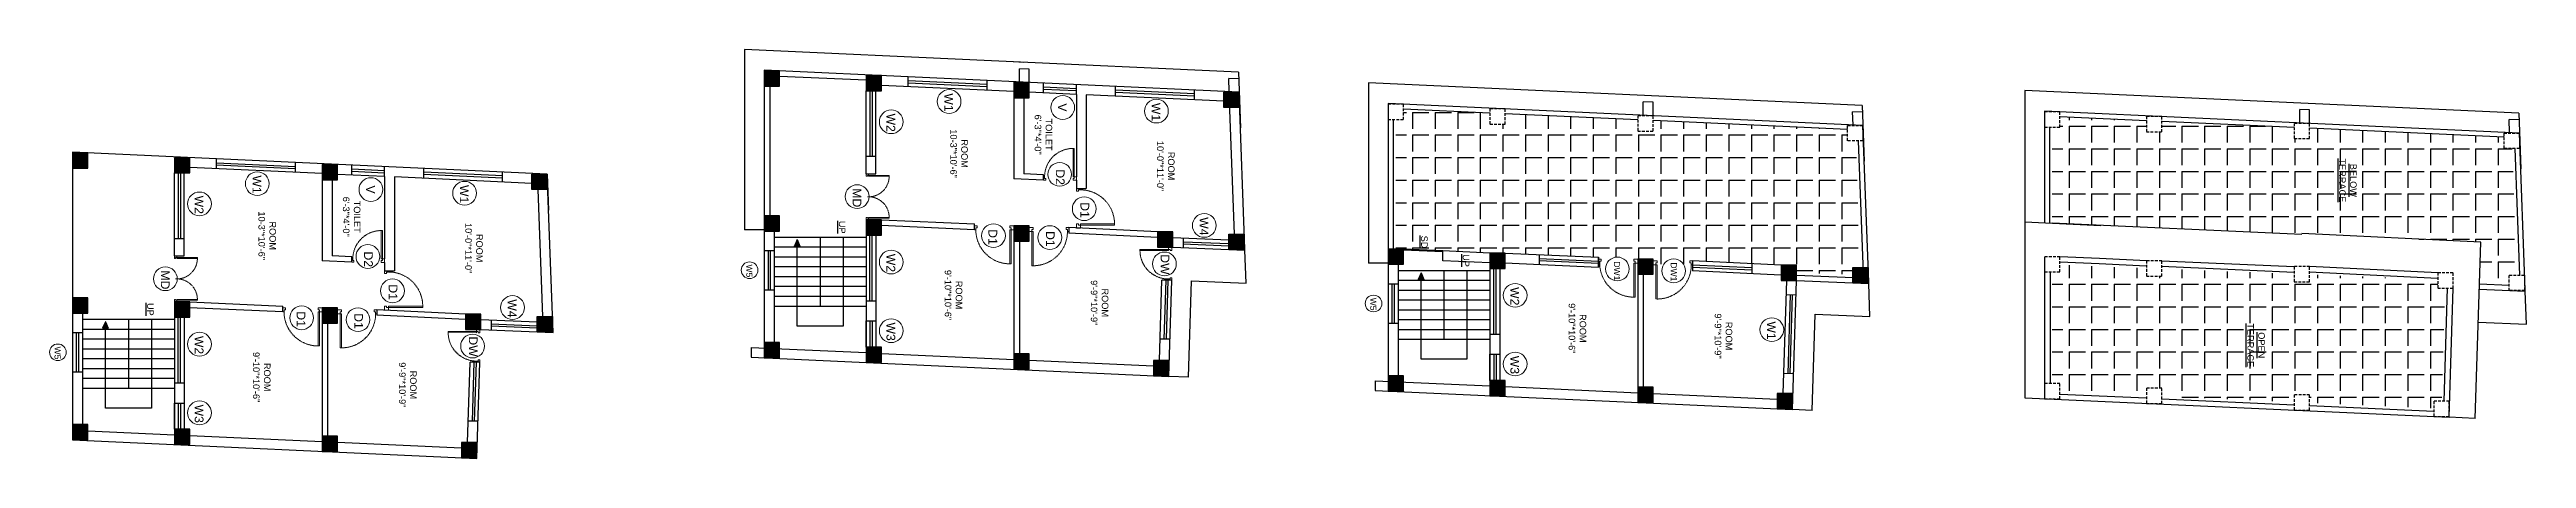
# Model space of a CAD drawing. Header units: inches. Extents: x -10117506 to -5032697, y -6529230 to -3253155.
# Drawn here: x -5055418 to -5053156, y -3264165 to -3263791 of the extents above; entities that cross this region are included whole.
import ezdxf

# ---------------------------------------------------------------- set-up
doc = ezdxf.new("R2010")
doc.units = ezdxf.units.IN
doc.header["$LTSCALE"] = 2
doc.header["$MEASUREMENT"] = 0
doc.linetypes.add('DASHED2', pattern=[0.375, 0.25, -0.125])
doc.linetypes.add('HIDDEN', pattern=[0.375, 0.25, -0.125])
doc.layers.get('0').update_dxf_attribs({"linetype": 'CONTINUOUS'})
doc.layers.add('A-Hatch', color=7, linetype='CONTINUOUS')
for name, color, linetype, lineweight in [('Annotate-Lite.w', 177, 'CONTINUOUS', 9), ('Door-Window.w', 4, 'CONTINUOUS', 15), ('TEXT', 181, 'CONTINUOUS', 25)]:
    doc.layers.add(name, color=color, linetype=linetype, lineweight=lineweight)
doc.styles.add('arial.', font='arial.ttf')
doc.styles.add('gaurav', font='arial.ttf')

msp = doc.modelspace()

# ---------------------------------------------------------------- texts
at = {"layer": 'Annotate-Lite.w', "ltscale": 0.005, "style": 'gaurav'}
for s, insert, char_height, attachment_point, rotation in [('W2', (-5054646.021201724, -3263849.952436767), 8, 1, 269.9999999999992), ('W1', (-5054593.206745123, -3263831.468334268), 8, 1, 269.9999999999992), ('V', (-5054489.470870867, -3263840.655720477), 8, 1, 269.9999999999992), ('W1', (-5054403.911738129, -3263840.217212318), 8, 1, 269.9999999999992), ('W1', (-5055224.923145236, -3263906.489722928), 8, 1, 269.9999999999992), ('V', (-5055121.187270979, -3263915.677109137), 8, 1, 269.9999999999992), ('W1', (-5055035.628138241, -3263915.238600978), 8, 1, 269.9999999999992), ('MD', (-5054676.925633261, -3263918.277181451), 8, 1, 269.9999999999992), ('D2', (-5054491.377276067, -3263900.967756801), 8, 1, 269.9999999999992), ('W2', (-5055277.737601835, -3263924.973825427), 8, 1, 269.9999999999992), ('D1', (-5054468.875964176, -3263931.012227227), 8, 1, 269.9999999999992), ('D1', (-5054560.904876566, -3263955.642966526), 8, 7, 270.00000000000074), ('D1', (-5054500.34763491, -3263957.368752095), 8, 1, 269.9999999999992), ('W4', (-5054360.171488747, -3263944.659442711), 8, 1, 269.9999999999992), ('D2', (-5055123.093676179, -3263975.989145461), 8, 1, 269.9999999999992), ('W2', (-5054646.021201724, -3263978.105701396), 8, 1, 269.9999999999992), ('DW', (-5054395.687435846, -3263978.532294181), 8, 1, 269.9999999999992), ('DW1', (-5053989.819261771, -3263985.003671517), 5.6, 7, 270.00000000000074), ('DW1', (-5053932.280853665, -3263985.97541473), 5.6, 1, 269.9999999999992), ('MD', (-5055308.642033373, -3263993.298570111), 8, 1, 269.9999999999992), ('D1', (-5055100.592364288, -3264006.033615887), 8, 1, 269.9999999999992), ('W5', (-5054776.433673542, -3263987.831828642), 5.6, 1, 269.9999999999992), ('W2', (-5054076.32056571, -3264008.518536096), 8, 1, 269.9999999999992), ('D1', (-5055192.621276677, -3264030.664355186), 8, 7, 270.00000000000074), ('W4', (-5054991.887888858, -3264019.680831371), 8, 1, 269.9999999999992), ('W5', (-5054206.733037528, -3264018.244663342), 5.6, 1, 269.9999999999992), ('W2', (-5055277.737601835, -3264053.127090056), 8, 1, 269.9999999999992), ('D1', (-5055132.064035021, -3264032.390140755), 8, 1, 269.9999999999992), ('DW', (-5055027.403835958, -3264053.553682841), 8, 1, 269.9999999999992), ('W3', (-5054646.021201724, -3264040.841937271), 8, 1, 269.9999999999992), ('W1', (-5053841.946044795, -3264039.883048223), 8, 1, 269.9999999999992), ('W5', (-5055408.150073654, -3264062.853217302), 5.6, 1, 269.9999999999992), ('W3', (-5054076.32056571, -3264071.254771971), 8, 1, 269.9999999999992), ('W3', (-5055277.737601836, -3264115.863325931), 8, 1, 269.9999999999992)]:
    msp.add_mtext_dynamic_manual_height_columns(s, width=8, gutter_width=100, heights=[0], dxfattribs=dict(at, insert=insert, char_height=char_height, attachment_point=attachment_point, rotation=rotation))
at = {"layer": 'TEXT', "lineweight": -2, "char_height": 6.000000000000002, "attachment_point": 5, "rotation": 269.9999999999999, "style": 'arial.'}
for s, insert in [('TOILET\\P6\'-3"*4\'-0"', (-5054510.750670144, -3263869.242075217)), ('ROOM\\P10-3"*10\'-6"', (-5054587.829789018, -3263886.597663495)), ('ROOM\\P10\'-0"*11\'-0"', (-5054399.021549792, -3263897.971672987)), ('ROOM\\P10-3"*10\'-6"', (-5055219.546189129, -3263961.619052155)), ('TOILET\\P6\'-3"*4\'-0"', (-5055142.467070256, -3263944.263463877)), ('ROOM\\P10\'-0"*11\'-0"', (-5055030.737949904, -3263972.993061647)), ('ROOM\\P9\'-10"*10\'-6"', (-5054592.839012688, -3264015.824627583)), ('ROOM\\P9\'-9"*10\'-9"', (-5054459.452264355, -3264022.856555412)), ('ROOM\\P9\'-10"*10\'-6"', (-5054023.138376674, -3264046.237462283)), ('ROOM\\P9\'-9"*10\'-9"', (-5053889.751628339, -3264053.269390112)), ('ROOM\\P9\'-10"*10\'-6"', (-5055224.555412799, -3264090.846016243)), ('ROOM\\P9\'-9"*10\'-9"', (-5055091.168664467, -3264097.877944072))]:
    msp.add_mtext_dynamic_manual_height_columns(s, width=45.73142971936613, gutter_width=30, heights=[0], dxfattribs=dict(at, insert=insert))
at = {"layer": 'TEXT', "lineweight": -2, "char_height": 6.000000000000002, "width": 127.5059031131969, "attachment_point": 5, "rotation": 269.9999999999999, "style": 'arial.'}
for s, insert in [('{\\LBELOW \\PTERRACE}', (-5053319.603769841, -3263911.044121906)), ('{\\LUP}', (-5054694.514315039, -3263953.839838477)), ('{\\LSD}', (-5054162.859634219, -3263967.364790545)), ('{\\LUP}', (-5054124.813679025, -3263984.252673177)), ('{\\LUP}', (-5055326.23071515, -3264028.861227137)), ('{\\LOPEN\\PTERRACE}', (-5053403.419475392, -3264061.677515381))]:
    msp.add_mtext(s, dxfattribs=dict(at, insert=insert))

# ---------------------------------------------------------------- blocks, each defined once
blk = doc.blocks.new('3-0')
at = {"ltscale": 3}
for p, q in [((11063.04771873254, 10097.67926626675), (11065.97411061868, 10099.89976160063)), ((11063.04771873254, 10097.67926626675), (11064.52804895506, 10095.72833834261)), ((11065.99124489813, 10096.83858600955), (11064.52804895506, 10095.72833834261)), ((11065.25107978682, 10097.81404997167), (11066.71427572989, 10098.92429763861)), ((11065.99124489813, 10096.83858600955), (11065.25107978682, 10097.81404997167)), ((11065.97411061863, 10099.8997616006), (11066.71427572989, 10098.92429763861)), ((11085.49991520455, 10074.12700885048), (11110.3247412691, 10092.9636556783)), ((11086.24008031584, 10073.15154488841), (11111.04573409061, 10091.97364411575)), ((11111.04573409061, 10091.97364411575), (11110.3247412691, 10092.9636556783)), ((11084.03671926142, 10073.01676118352), (11082.57352331835, 10071.90651351658)), ((11082.57352331835, 10071.90651351658), (11084.79401865222, 10068.98012163045)), ((11084.03671926142, 10073.01676118352), (11084.77688437277, 10072.04129722147)), ((11084.77688437277, 10072.04129722147), (11086.24008031584, 10073.15154488841)), ((11084.79401865222, 10068.98012163045), (11087.72041053836, 10071.20061696427)), ((11086.24008031584, 10073.15154488841), (11085.49991520455, 10074.12700885047)), ((11087.72041053836, 10071.20061696427), (11086.24008031584, 10073.15154488841))]:
    blk.add_line(p, q, dxfattribs=at)
at = {"layer": 'Door-Window.w', "color": 9, "linetype": 'HIDDEN', "lineweight": 18}
blk.add_arc((11085.49991520455, 10074.12700885048), 31.16233708904959, 37.19059523975735, 127.1464893766062, dxfattribs=at)
blk = doc.blocks.new('FDFDRE')
at = {"ltscale": 3}
for p, q in [((165701.1064683777, -58637.82329853106), (165701.1040215932, -58641.49599741273)), ((165701.1040215932, -58641.49599741273), (165703.5524875143, -58641.49762860245)), ((165704.7791672594, -58637.82574531552), (165701.1064683777, -58637.82329853106)), ((165703.5524875143, -58641.49762860245), (165703.5317472677, -58672.62937732995)), ((165703.5537109066, -58639.6612791616), (165703.5524875143, -58641.49762860245)), ((165703.5524875143, -58641.49762860245), (165704.7767204749, -58641.49844419728)), ((165704.7779438672, -58639.66209475638), (165703.5537109066, -58639.6612791616)), ((165704.7767204749, -58641.49844419728), (165704.7559641982, -58672.65425465335)), ((165704.7779438672, -58639.66209475638), (165704.7791672594, -58637.82574531552)), ((165766.9772891941, -58637.82574531552), (165770.6499880758, -58637.82329853106)), ((165766.9785125864, -58639.66209475638), (165766.9772891941, -58637.82574531552)), ((165766.9785125864, -58639.66209475638), (165768.202745547, -58639.6612791616)), ((165768.2039689392, -58641.49762860245), (165766.9797359786, -58641.49844419728)), ((165766.9797359786, -58641.49844419728), (165767.0004922553, -58672.65425465335)), ((165768.202745547, -58639.6612791616), (165768.2039689392, -58641.49762860245)), ((165770.6524348603, -58641.49599741273), (165768.2039689392, -58641.49762860245)), ((165768.2039689392, -58641.49762860245), (165768.2247091858, -58672.62937732995)), ((165770.6499880758, -58637.82329853106), (165770.6524348603, -58641.49599741273)), ((165703.5317472677, -58672.62937732995), (165704.7559641982, -58672.65425465335)), ((165768.2247091858, -58672.62937732995), (165767.0004922553, -58672.65425465335))]:
    blk.add_line(p, q, dxfattribs=at)
at = {"layer": 'Door-Window.w', "color": 9, "linetype": 'HIDDEN', "lineweight": 18}
for centre, start, end in [((165704.7767204749, -58641.49844419728), 269.9618290481078, 3.383526153078868), ((165766.9797359786, -58641.49844419728), 176.6164738469579, 270.0381709504853)]:
    blk.add_arc(centre, 31.15581737007103, start, end, dxfattribs=at)

# ---------------------------------------------------------------- hatches: boundary and pattern name
at = {"ltscale": 0.5}
for points in [[(-5054751.626254817, -3263824.978408487), (-5054751.626254817, -3263810.978408487), (-5054765.626254817, -3263810.978408487), (-5054765.626254817, -3263824.978408487)], [(-5054658.626254819, -3263829.276702833), (-5054658.626254819, -3263815.276702833), (-5054672.626254819, -3263815.276702833), (-5054672.626254819, -3263829.276702833)], [(-5054523.626254817, -3263835.51616237), (-5054523.626254817, -3263821.51616237), (-5054537.626254817, -3263821.51616237), (-5054537.626254817, -3263835.51616237)], [(-5054346.036240828, -3263844.371111555), (-5054332.036240827, -3263844.371111555), (-5054332.036240829, -3263830.371111555), (-5054346.036240827, -3263830.371111555)], [(-5055383.342654929, -3263899.999797147), (-5055383.342654929, -3263885.999797147), (-5055397.342654929, -3263885.999797147), (-5055397.342654929, -3263899.999797147)], [(-5055290.34265493, -3263904.298091494), (-5055290.34265493, -3263890.298091494), (-5055304.34265493, -3263890.298091494), (-5055304.34265493, -3263904.298091494)], [(-5055155.342654929, -3263910.537551031), (-5055155.342654929, -3263896.537551031), (-5055169.342654929, -3263896.537551031), (-5055169.342654929, -3263910.537551031)], [(-5054977.75264094, -3263919.392500215), (-5054963.75264094, -3263919.392500216), (-5054963.75264094, -3263905.392500215), (-5054977.75264094, -3263905.392500216)], [(-5054751.626254819, -3263957.331353307), (-5054751.626254819, -3263943.331353307), (-5054765.626254819, -3263943.331353307), (-5054765.626254819, -3263957.331353307)], [(-5054658.626254817, -3263961.055850772), (-5054658.626254817, -3263947.055850772), (-5054672.626254817, -3263947.055850772), (-5054672.626254817, -3263961.055850772)], [(-5054523.626254817, -3263966.46237935), (-5054523.626254817, -3263952.46237935), (-5054537.626254817, -3263952.46237935), (-5054537.626254817, -3263966.46237935)], [(-5054392.66234678, -3263972.147381899), (-5054392.66234678, -3263958.147381899), (-5054406.66234678, -3263958.147381899), (-5054406.662346781, -3263972.147381899)], [(-5054327.259456296, -3263974.327189563), (-5054327.259456296, -3263960.327189563), (-5054341.259456296, -3263960.327189563), (-5054341.259456296, -3263974.327189563)], [(-5054181.925618804, -3263987.744188007), (-5054181.925618804, -3263973.744188007), (-5054195.925618804, -3263973.744188007), (-5054195.925618805, -3263987.744188007)], [(-5054088.925618803, -3263991.468685472), (-5054088.925618803, -3263977.468685472), (-5054102.925618803, -3263977.468685472), (-5054102.925618803, -3263991.468685472)], [(-5053953.925618803, -3263996.875214051), (-5053953.925618803, -3263982.875214051), (-5053967.925618803, -3263982.875214051), (-5053967.925618803, -3263996.875214051)], [(-5053822.961710766, -3264002.560216599), (-5053822.961710766, -3263988.560216599), (-5053836.961710766, -3263988.560216599), (-5053836.961710766, -3264002.560216599)], [(-5053757.55882028, -3264004.740024263), (-5053757.55882028, -3263990.740024263), (-5053771.55882028, -3263990.740024263), (-5053771.558820281, -3264004.740024263)], [(-5055383.34265493, -3264032.352741967), (-5055383.34265493, -3264018.352741967), (-5055397.34265493, -3264018.352741967), (-5055397.34265493, -3264032.352741967)], [(-5055290.342654929, -3264036.077239432), (-5055290.342654929, -3264022.077239432), (-5055304.342654929, -3264022.077239432), (-5055304.342654929, -3264036.077239432)], [(-5055155.342654929, -3264041.483768011), (-5055155.342654929, -3264027.483768011), (-5055169.342654929, -3264027.483768011), (-5055169.342654929, -3264041.483768011)], [(-5055024.378746892, -3264047.168770559), (-5055024.378746892, -3264033.168770559), (-5055038.378746892, -3264033.168770559), (-5055038.378746893, -3264047.168770559)], [(-5054958.975856407, -3264049.348578223), (-5054958.975856407, -3264035.348578223), (-5054972.975856407, -3264035.348578223), (-5054972.975856407, -3264049.348578223)], [(-5054751.626254817, -3264073.198755692), (-5054751.626254817, -3264059.198755692), (-5054765.626254817, -3264059.198755692), (-5054765.626254817, -3264073.198755692)], [(-5054658.626254827, -3264077.456562433), (-5054658.626254827, -3264063.456562433), (-5054672.626254827, -3264063.456562433), (-5054672.626254827, -3264077.456562433)], [(-5054523.626254812, -3264083.63724964), (-5054523.626254812, -3264069.63724964), (-5054537.626254812, -3264069.63724964), (-5054537.626254813, -3264083.63724964)], [(-5054396.286203315, -3264089.467242434), (-5054396.286203315, -3264075.467242434), (-5054410.286203315, -3264075.467242434), (-5054410.286203315, -3264089.467242434)], [(-5054181.925618803, -3264103.611590392), (-5054181.925618803, -3264089.611590392), (-5054195.925618803, -3264089.611590392), (-5054195.925618803, -3264103.611590392)], [(-5054088.925618812, -3264107.869397134), (-5054088.925618812, -3264093.869397134), (-5054102.925618812, -3264093.869397134), (-5054102.925618812, -3264107.869397134)], [(-5053953.925618798, -3264114.05008434), (-5053953.925618798, -3264100.05008434), (-5053967.925618798, -3264100.05008434), (-5053967.925618798, -3264114.05008434)], [(-5053826.5855673, -3264119.880077134), (-5053826.5855673, -3264105.880077134), (-5053840.5855673, -3264105.880077134), (-5053840.585567301, -3264119.880077134)], [(-5055383.342654929, -3264148.220144352), (-5055383.342654929, -3264134.220144352), (-5055397.342654929, -3264134.220144352), (-5055397.342654929, -3264148.220144352)], [(-5055290.342654938, -3264152.477951094), (-5055290.342654938, -3264138.477951094), (-5055304.342654938, -3264138.477951094), (-5055304.342654938, -3264152.477951094)], [(-5055155.342654924, -3264158.6586383), (-5055155.342654924, -3264144.6586383), (-5055169.342654924, -3264144.6586383), (-5055169.342654925, -3264158.6586383)], [(-5055028.002603427, -3264164.488631094), (-5055028.002603427, -3264150.488631094), (-5055042.002603427, -3264150.488631094), (-5055042.002603427, -3264164.488631094)]]:
    msp.add_hatch(color=1, dxfattribs=at).paths.add_polyline_path(points)
at = {"layer": 'A-Hatch', "ltscale": 0.5}
h = msp.add_hatch(dxfattribs=at)
h.set_pattern_fill('ANGLE', color=256, scale=75, angle=-90.00000000000001)
h.set_pattern_definition([(270, (-1794722.414301614, -8309713.919095255), (20.625, -3.788751034862123e-15), [15, -5.625]), (360, (-1794722.414301614, -8309713.919095255), (5.051668046482831e-15, 20.625), [15, -5.625])])
edge = h.paths.add_edge_path()
edge.add_line((-5054095.925618803, -3263977.468685472), (-5054088.925618776, -3263977.468685472))
edge.add_line((-5054088.925618776, -3263977.468685472), (-5054003.925618805, -3263981.266660094))
edge.add_line((-5054003.925618805, -3263981.266660094), (-5054003.925618805, -3263982.899199712))
edge.add_line((-5054003.925618805, -3263982.899199712), (-5054001.477151796, -3263982.899199715))
edge.add_line((-5054001.477151796, -3263982.899199715), (-5054001.477151797, -3263984.735549971))
edge.add_line((-5054001.477151796, -3263984.735549971), (-5054002.701385301, -3263984.735549969))
edge.add_line((-5054002.701385301, -3263984.735549969), (-5054002.701385301, -3263986.571900225))
edge.add_line((-5054002.701385301, -3263986.571900225), (-5054002.75413437, -3263986.571900224))
edge.add_ellipse((-5053971.598319316, -3263986.547916732), major_axis=(18.8318476678193, -24.82029212130361), ratio=0.9999999994320901, start_angle=232.8555013650305, end_angle=235.90446127637)
edge.add_line((-5054002.708756043, -3263988.229021571), (-5053996.916699573, -3263988.453394216))
edge.add_arc((-5053986.647538891, -3263991.97508535), 10.85624104256381, 90, 161.0711817275833, ccw=False)
edge.add_arc((-5053986.647538891, -3263991.97508535), 10.85624104256381, 14.491989668641793, 90, ccw=False)
edge.add_line((-5053976.136714824, -3263989.25836913), (-5053971.598319316, -3263989.434177466))
edge.add_line((-5053971.598319316, -3263989.434177466), (-5053971.598319315, -3263986.547916731))
edge.add_line((-5053971.598319316, -3263986.547916731), (-5053970.374085813, -3263986.547916732))
edge.add_line((-5053970.374085812, -3263986.547916732), (-5053970.37408581, -3263984.711566477))
edge.add_line((-5053970.374085811, -3263984.711566477), (-5053971.598319316, -3263984.711566475))
edge.add_line((-5053971.598319316, -3263984.711566475), (-5053971.598319314, -3263982.87521622))
edge.add_line((-5053971.598319314, -3263982.87521622), (-5053967.925618803, -3263982.875216222))
edge.add_line((-5053967.925618803, -3263982.875216222), (-5053960.925618803, -3263982.875215136))
edge.add_line((-5053960.925618803, -3263982.875215136), (-5053960.925618802, -3263865.928997071))
edge.add_line((-5053960.925618803, -3263865.928997071), (-5053967.925618803, -3263865.928997071))
edge.add_line((-5053967.925618803, -3263865.928997071), (-5053967.925618803, -3263855.786745721))
edge.add_line((-5053967.925618803, -3263855.786745721), (-5054088.925618803, -3263850.194341248))
edge.add_line((-5054088.925618803, -3263850.194341248), (-5054088.925618803, -3263859.689537534))
edge.add_line((-5054088.925618803, -3263859.689537534), (-5054095.925618803, -3263859.689537534))
edge.add_line((-5054095.925618803, -3263859.689537534), (-5054095.925618803, -3263977.468685472))
edge = h.paths.add_edge_path()
edge.add_line((-5053960.925618803, -3263982.87521405), (-5053953.925618803, -3263982.87521405))
edge.add_line((-5053953.925618803, -3263982.87521405), (-5053953.925618804, -3263984.601001791))
edge.add_line((-5053953.925618803, -3263984.601001791), (-5053950.252920129, -3263984.60100179))
edge.add_line((-5053950.25292013, -3263984.60100179), (-5053950.252920129, -3263986.437352045))
edge.add_line((-5053950.252920128, -3263986.437352045), (-5053951.477153633, -3263986.437352045))
edge.add_line((-5053951.477153633, -3263986.437352045), (-5053951.477153634, -3263988.273702301))
edge.add_line((-5053951.477153633, -3263988.273702301), (-5053950.252920128, -3263988.273702301))
edge.add_line((-5053950.252920128, -3263988.273702301), (-5053950.252920128, -3263990.2610554))
edge.add_line((-5053950.252920128, -3263990.2610554), (-5053945.559538705, -3263990.442867579))
edge.add_arc((-5053935.203700554, -3263993.700870919), 10.85624104256381, 90.00000000245763, 162.5361393454087, ccw=False)
edge.add_arc((-5053935.203700554, -3263993.700870919), 10.85624104256381, 13.027032055997381, 90, ccw=False)
edge.add_line((-5053924.626857633, -3263991.253757641), (-5053919.260623131, -3263991.461634798))
edge.add_ellipse((-5053950.252920128, -3263988.273702301), major_axis=(18.8318476678193, 24.8202921213036), ratio=0.9999999994320901, start_angle=301.3156955908996, end_angle=307.1444986349694)
edge.add_line((-5053919.097105075, -3263988.297685795), (-5053919.149854144, -3263988.297685795))
edge.add_line((-5053919.149854144, -3263988.297685795), (-5053919.149854144, -3263986.461335537))
edge.add_line((-5053919.149854144, -3263986.461335537), (-5053920.374087648, -3263986.461335539))
edge.add_line((-5053920.374087648, -3263986.461335539), (-5053920.374087648, -3263984.624985283))
edge.add_line((-5053920.374087648, -3263984.624985283), (-5053917.925620639, -3263984.624985281))
edge.add_line((-5053917.925620639, -3263984.624985281), (-5053836.961710754, -3263988.560216599))
edge.add_line((-5053836.961710754, -3263988.560216599), (-5053829.961710767, -3263988.560216598))
edge.add_line((-5053829.961710767, -3263988.560216598), (-5053826.478146092, -3263862.324195961))
edge.add_line((-5053826.478146092, -3263862.324195961), (-5053953.925618803, -3263856.433800782))
edge.add_line((-5053953.925618803, -3263856.433800782), (-5053953.925618803, -3263865.928997071))
edge.add_line((-5053953.925618803, -3263865.928997071), (-5053960.925618803, -3263865.928997071))
edge.add_line((-5053960.925618803, -3263865.928997071), (-5053960.925618803, -3263982.87521405))
h.paths.add_polyline_path([(-5054188.925618804, -3263973.744188006), (-5054181.925618803, -3263973.744188006), (-5054145.925618803, -3263975.441427357), (-5054102.925618796, -3263977.468685472), (-5054095.925618803, -3263977.468685473), (-5054095.925618803, -3263859.689537534), (-5054102.925618803, -3263859.689537534), (-5054102.925618803, -3263849.547286185), (-5054181.925618803, -3263845.896046902), (-5054181.925618803, -3263855.391243187), (-5054188.925618803, -3263855.391243187)])
h.paths.add_polyline_path([(-5053768.871007083, -3263874.783946256), (-5053776.335604813, -3263874.783946255), (-5053776.335604813, -3263864.641694906), (-5053826.478146091, -3263862.324195962), (-5053829.961710768, -3263988.560216599), (-5053822.961710766, -3263988.560216599), (-5053822.961710766, -3263995.192061434), (-5053771.558820281, -3263997.183306269), (-5053771.558820281, -3263990.725638179), (-5053765.023418012, -3263990.725638179)])
h.paths.add_polyline_path([(-5054157.708474601, -3263960.454149344), (-5054157.708474601, -3263974.275431745), (-5054168.010793837, -3263974.275431745), (-5054168.010793837, -3263960.454149344)], flags=24)
h = msp.add_hatch(dxfattribs=at)
h.set_pattern_fill('ANGLE', color=256, scale=75, angle=-90.00000000000001)
h.set_pattern_definition([(270, (-1794122.952365821, -8309128.457159462), (20.625, -3.788751034862123e-15), [15, -5.625]), (360, (-1794122.952365821, -8309128.457159462), (5.051668046482831e-15, 20.625), [15, -5.625])])
h.paths.add_polyline_path([(-5053227.016210299, -3263869.324195963), (-5053354.463683011, -3263863.433800783), (-5053354.46368301, -3263872.928997071), (-5053361.463683011, -3263872.928997071), (-5053361.463683009, -3263959.499565304), (-5053229.681414858, -3263965.904810674)])
h.paths.add_polyline_path([(-5053361.463683011, -3263960.158056077), (-5053361.463683011, -3263872.928997071), (-5053368.46368301, -3263872.928997071), (-5053368.463683009, -3263862.786745721), (-5053489.46368301, -3263857.194341248), (-5053489.46368301, -3263866.689537534), (-5053496.46368301, -3263866.689537534), (-5053496.463683011, -3263954.125978737)])
h.paths.add_polyline_path([(-5053229.681414858, -3263965.904810674), (-5053198.194337132, -3263967.435232494), (-5053199.290906521, -3264003.129864424), (-5053172.096884487, -3264004.183306271), (-5053172.096884487, -3263997.72563818), (-5053165.561482219, -3263997.72563818), (-5053169.409071289, -3263881.783946256), (-5053176.873669021, -3263881.783946255), (-5053176.873669021, -3263871.641694908), (-5053227.016210298, -3263869.324195964)])
h.paths.add_polyline_path([(-5053582.46368301, -3263852.896046901), (-5053582.46368301, -3263862.391243187), (-5053589.463683011, -3263862.391243189), (-5053589.463683011, -3263949.970547681), (-5053496.463683011, -3263954.125978736), (-5053496.463683011, -3263866.689537534), (-5053503.46368301, -3263866.689537534), (-5053503.46368301, -3263856.547286186)])
h.paths.add_polyline_path([(-5053496.46368301, -3263998.468685473), (-5053503.46368301, -3263998.468685473), (-5053503.46368301, -3263991.346821399), (-5053582.46368301, -3263988.286519917), (-5053582.46368301, -3263994.744188009), (-5053589.463683011, -3263994.744188008), (-5053589.46368301, -3264096.611590392), (-5053582.46368301, -3264096.611590392), (-5053582.463683009, -3264104.228254666), (-5053503.46368301, -3264107.708003064), (-5053503.463683011, -3264100.869397135), (-5053496.463683011, -3264100.869397135)])
h.paths.add_polyline_path([(-5053496.46368301, -3264100.869397135), (-5053489.46368301, -3264100.869397135), (-5053489.46368301, -3264108.324667336), (-5053368.46368301, -3264113.654408555), (-5053368.463683009, -3264107.050084341), (-5053361.46368301, -3264107.050084341), (-5053361.46368301, -3264003.875214051), (-5053368.46368301, -3264003.875214051), (-5053368.463683011, -3263996.576450516), (-5053489.46368301, -3263991.889153308), (-5053489.46368301, -3263998.468685473), (-5053496.46368301, -3263998.468685473)])
h.paths.add_polyline_path([(-5053241.1236315, -3264119.263412862), (-5053241.1236315, -3264112.880077135), (-5053233.737292441, -3264112.880077135), (-5053230.886114033, -3264009.5602166), (-5053237.499774973, -3264009.5602166), (-5053237.499774973, -3264001.649729528), (-5053354.46368301, -3263997.118782423), (-5053354.46368301, -3264003.875214051), (-5053361.463683011, -3264003.875214051), (-5053361.46368301, -3264107.050084342), (-5053354.46368301, -3264107.050084341), (-5053354.46368301, -3264114.271072827)])
h.paths.add_polyline_path([(-5053309.39940422, -3263889.841529819), (-5053309.39940422, -3263932.246713994), (-5053329.808135461, -3263932.246713994), (-5053329.808135461, -3263889.841529819)], flags=24)
h.paths.add_polyline_path([(-5053393.215109771, -3264040.474923294), (-5053393.215109771, -3264082.880107469), (-5053413.623841012, -3264082.880107469), (-5053413.623841012, -3264040.474923294)], flags=24)
h = msp.add_hatch(dxfattribs=at)
h.set_pattern_fill('ANSI31', color=256, angle=-90.00000000000001)
h.set_pattern_definition([(315, (-1795957.396891844, -8355231.580183629), (0.08838834764831846, 0.08838834764831843), [])])
h.paths.add_polyline_path([(-5054735.626254819, -3263965.202370321), (-5054738.135490261, -3263971.122384847), (-5054733.117019372, -3263971.122384848)])
h = msp.add_hatch(dxfattribs=at)
h.set_pattern_fill('ANSI31', color=256, angle=-90.00000000000001)
h.set_pattern_definition([(315, (-1795387.696255829, -8355261.993018329), (0.08838834764831846, 0.08838834764831843), [])])
h.paths.add_polyline_path([(-5054165.925618801, -3263995.61520502), (-5054168.434854247, -3264001.535219547), (-5054163.416383358, -3264001.535219547)])
h = msp.add_hatch(dxfattribs=at)
h.set_pattern_fill('ANSI31', color=256, angle=-90.00000000000001)
h.set_pattern_definition([(315, (-1796589.113291955, -8355306.601572289), (0.08838834764831846, 0.08838834764831843), [])])
h.paths.add_polyline_path([(-5055367.342654929, -3264040.223758981), (-5055369.851890374, -3264046.143773507), (-5055364.833419484, -3264046.143773507)])

# ---------------------------------------------------------------- linework, layer by layer
at = {"ltscale": 0.5}
for p, q in [((-5054332.699772265, -3263812.321229456), (-5054783.626254817, -3263791.480210627)), ((-5054783.626254817, -3263791.480210627), (-5054783.626254819, -3263956.331353307)), ((-5054332.036240828, -3263830.371111555), (-5054765.626254817, -3263810.331353423)), ((-5054765.626254817, -3263824.331353307), (-5054765.626254819, -3263956.331353307)), ((-5054760.626254817, -3263824.331353307), (-5054760.626254819, -3263943.331353307)), ((-5054672.626254817, -3263819.634985232), (-5054751.626254817, -3263815.983745947)), ((-5054537.626254817, -3263829.878714736), (-5054658.626254817, -3263824.286310262)), ((-5054634.172423752, -3263821.912786555), (-5054562.172423752, -3263825.240498307)), ((-5054634.126254817, -3263825.418656623), (-5054634.126254817, -3263816.409049194)), ((-5054634.080085885, -3263819.914919263), (-5054562.080085885, -3263823.242631015)), ((-5054562.126254817, -3263828.746368376), (-5054562.126254817, -3263819.736760947)), ((-5054537.626254817, -3263820.869107308), (-5054537.626254817, -3263909.598162341)), ((-5054532.626254817, -3263821.100198402), (-5054532.626254818, -3263809.087388495)), ((-5054523.626254817, -3263809.503352465), (-5054532.626254818, -3263809.087388495)), ((-5054532.626254817, -3263821.503352465), (-5054532.626254817, -3263821.51616237)), ((-5054528.626254817, -3263821.285071277), (-5054528.626254817, -3263905.008788849)), ((-5054523.626254817, -3263821.503352465), (-5054523.626254817, -3263809.503352465)), ((-5054510.672583363, -3263827.620729186), (-5054480.672583362, -3263829.012079463)), ((-5054510.626254819, -3263831.126606643), (-5054510.626254819, -3263822.116999215)), ((-5054510.579926275, -3263825.622876672), (-5054480.579926275, -3263827.01422695)), ((-5054480.626254818, -3263832.513153207), (-5054480.626254818, -3263823.513153207)), ((-5054444.831247823, -3263834.167534672), (-5054444.831247823, -3263825.157927243)), ((-5054372.785078891, -3263831.991509064), (-5054444.785078891, -3263828.663797311)), ((-5054372.831247823, -3263837.495246424), (-5054372.831247824, -3263828.485638996)), ((-5054332.478595119, -3263818.337856822), (-5054341.500001848, -3263817.920903472)), ((-5054341.057647556, -3263829.954158206), (-5054341.500001848, -3263817.920903471)), ((-5054332.699772265, -3263812.321229456), (-5054330.831243392, -3263863.150359718)), ((-5053762.99913625, -3263842.734064156), (-5054213.925618802, -3263821.893045328)), ((-5054213.925618802, -3263821.893045328), (-5054213.925618805, -3263986.744188007)), ((-5054672.626254817, -3263905.055869164), (-5054672.626254817, -3263829.276702833)), ((-5054663.626254819, -3263829.276702833), (-5054672.626254819, -3263829.276702833)), ((-5054669.126254819, -3263829.276702833), (-5054669.126254819, -3263889.276702833)), ((-5054667.126254819, -3263829.276702833), (-5054667.126254819, -3263889.276702833)), ((-5054663.626254817, -3263905.055869164), (-5054663.626254817, -3263829.276702833)), ((-5054480.626254818, -3263832.513153207), (-5054523.626254817, -3263830.525769799)), ((-5054480.626254818, -3263832.513153207), (-5054480.626254819, -3263907.848257264)), ((-5054346.036240828, -3263838.73366392), (-5054471.626254819, -3263832.929117177)), ((-5054471.626254818, -3263832.929117177), (-5054471.626254817, -3263918.552383987)), ((-5054372.877416758, -3263833.989376356), (-5054444.877416758, -3263830.661664603)), ((-5054336.265535409, -3263960.312803479), (-5054341.04231994, -3263830.371111555)), ((-5054326.771976734, -3263973.573589847), (-5054332.036240828, -3263830.371111555)), ((-5053762.335604813, -3263860.783946255), (-5054195.925618803, -3263840.744188123)), ((-5054102.925618803, -3263849.547286185), (-5054181.925618803, -3263845.896046901)), ((-5053967.925618803, -3263855.786745721), (-5054088.925618803, -3263850.194341248)), ((-5053962.925618805, -3263851.281942007), (-5053962.925618805, -3263839.281942007)), ((-5053953.925618805, -3263839.697905976), (-5053962.925618805, -3263839.281942007)), ((-5053953.925618805, -3263851.697905976), (-5053953.925618805, -3263839.697905976)), ((-5053762.777959105, -3263848.750691522), (-5053771.799365833, -3263848.333738172)), ((-5053771.357011542, -3263860.366992905), (-5053771.799365833, -3263848.333738171)), ((-5053762.99913625, -3263842.734064156), (-5053761.130607378, -3263893.563194418)), ((-5053163.537200456, -3263849.734064157), (-5053614.463683009, -3263828.893045329)), ((-5053614.463683009, -3263828.893045329), (-5053614.463683013, -3264109.787498767)), ((-5053162.873669021, -3263867.783946256), (-5053596.46368301, -3263847.744188124)), ((-5053363.463683012, -3263858.281942008), (-5053363.463683012, -3263846.281942008)), ((-5053354.463683012, -3263846.697905977), (-5053363.463683012, -3263846.281942008)), ((-5053354.463683012, -3263858.697905977), (-5053354.463683012, -3263846.697905977)), ((-5053163.537200456, -3263849.734064157), (-5053161.668671584, -3263900.563194419)), ((-5054195.925618803, -3263854.744188007), (-5054195.925618805, -3263986.744188007)), ((-5054191.425618803, -3263855.391243187), (-5054191.425618805, -3263986.744188007)), ((-5053776.335604813, -3263864.641694906), (-5053953.925618803, -3263856.433800783)), ((-5053757.071340718, -3264003.986424548), (-5053762.335604813, -3263860.783946255)), ((-5053596.463683009, -3263861.744188008), (-5053596.463683011, -3263950.050828463)), ((-5053591.963683009, -3263862.391243188), (-5053591.963683011, -3263950.262983383)), ((-5053503.46368301, -3263856.547286186), (-5053582.46368301, -3263852.896046902)), ((-5053368.46368301, -3263862.786745722), (-5053489.46368301, -3263857.194341249)), ((-5053176.873669021, -3263871.641694907), (-5053354.46368301, -3263863.433800784)), ((-5053163.316023312, -3263855.750691523), (-5053172.337430039, -3263855.333738173)), ((-5053171.895075749, -3263867.366992906), (-5053172.337430039, -3263855.333738172)), ((-5053157.609404925, -3264010.986424549), (-5053162.873669021, -3263867.783946256)), ((-5054963.75264094, -3263905.392500215), (-5055397.342654929, -3263885.352742083)), ((-5055265.842654929, -3263900.440045283), (-5055265.842654929, -3263891.430437854)), ((-5055265.796485996, -3263894.936307923), (-5055193.796485996, -3263898.264019676)), ((-5055193.842654929, -3263903.767757036), (-5055193.842654929, -3263894.758149607)), ((-5054663.626254819, -3263889.276702833), (-5054672.626254819, -3263889.276702833)), ((-5053761.568303214, -3264004.151737317), (-5053766.323990585, -3263874.783946255)), ((-5053162.599924045, -3263997.72563818), (-5053166.862054792, -3263881.783946256)), ((-5055397.342654929, -3263899.352741967), (-5055397.34265493, -3264031.352741967)), ((-5055304.342654929, -3263980.077257824), (-5055304.342654929, -3263904.298091494)), ((-5055295.34265493, -3263904.298091494), (-5055304.34265493, -3263904.298091494)), ((-5055300.84265493, -3263904.298091494), (-5055300.84265493, -3263964.298091494)), ((-5055298.84265493, -3263904.298091494), (-5055298.84265493, -3263964.298091494)), ((-5055295.342654929, -3263980.077257824), (-5055295.342654929, -3263904.298091494)), ((-5055169.342654929, -3263904.900103396), (-5055290.342654929, -3263899.307698922)), ((-5055265.888823863, -3263896.934175215), (-5055193.888823863, -3263900.261886967)), ((-5055169.342654929, -3263910.537551031), (-5055169.342654929, -3263984.619551001)), ((-5055160.342654929, -3263910.537551031), (-5055160.342654929, -3263980.030177509)), ((-5055112.34265493, -3263907.534541868), (-5055155.342654929, -3263905.547158459)), ((-5055142.388983475, -3263902.642117846), (-5055112.388983474, -3263904.033468124)), ((-5055142.34265493, -3263906.147995303), (-5055142.34265493, -3263897.138387875)), ((-5055142.296326386, -3263900.644265332), (-5055112.296326386, -3263902.03561561)), ((-5055112.34265493, -3263907.534541867), (-5055112.34265493, -3263898.534541867)), ((-5055112.34265493, -3263907.534541867), (-5055112.34265493, -3263982.869645924)), ((-5054977.75264094, -3263913.75505258), (-5055103.34265493, -3263907.950505837)), ((-5055103.34265493, -3263907.950505837), (-5055103.342654929, -3263993.573772647)), ((-5055004.593816869, -3263909.010765016), (-5055076.593816869, -3263905.683053263)), ((-5055076.547647934, -3263909.188923332), (-5055076.547647935, -3263900.179315903)), ((-5055004.501479002, -3263907.012897724), (-5055076.501479002, -3263903.685185972)), ((-5055004.547647935, -3263912.516635085), (-5055004.547647936, -3263903.507027656)), ((-5054958.438010755, -3264049.965074826), (-5054963.75264094, -3263905.392500215)), ((-5054963.75264094, -3263905.392500215), (-5054962.547643503, -3263938.171748378)), ((-5054672.626254817, -3263905.055869164), (-5054663.626254817, -3263905.055869164)), ((-5054510.626231369, -3263910.846055332), (-5054537.626254817, -3263909.598162341)), ((-5054510.626231369, -3263905.840717871), (-5054528.626254817, -3263905.008788849)), ((-5054510.626231369, -3263910.846055332), (-5054510.626231369, -3263905.840717871)), ((-5054480.626254819, -3263910.90884306), (-5054480.626254818, -3263918.552383987)), ((-5054480.626254818, -3263918.552383987), (-5054471.626254817, -3263918.552383987)), ((-5054967.98193552, -3264035.334192139), (-5054972.244066268, -3263919.392500215)), ((-5055295.34265493, -3263964.298091494), (-5055304.34265493, -3263964.298091494)), ((-5054765.626254819, -3263956.331353307), (-5054783.626254819, -3263956.331353307)), ((-5054765.626254819, -3263956.331353307), (-5054765.626254818, -3263975.331353307)), ((-5054756.626254819, -3263957.331353307), (-5054756.626254817, -3264059.198755692)), ((-5054756.626254817, -3263962.830288464), (-5054714.626254818, -3263962.830288464)), ((-5054714.626254819, -3263962.830288464), (-5054714.626254817, -3264025.830288464)), ((-5054714.626254818, -3263962.830288464), (-5054672.626254819, -3263962.830288464)), ((-5054693.626254819, -3263962.830288464), (-5054693.626254816, -3264044.09396856)), ((-5054672.626254817, -3263961.055850772), (-5054672.626254817, -3264063.456562433)), ((-5054669.126254817, -3264021.055850772), (-5054669.126254817, -3263961.055850772)), ((-5054667.126254817, -3264021.055850772), (-5054667.126254817, -3263961.055850772)), ((-5054663.626254817, -3263961.055850772), (-5054663.626254817, -3264063.456562433)), ((-5054658.849442406, -3263952.050867018), (-5054573.626254819, -3263955.858814119)), ((-5054658.626254817, -3263947.055850772), (-5054573.626254819, -3263950.853825393)), ((-5054573.626254819, -3263955.858814119), (-5054573.626254819, -3263950.853825393)), ((-5054406.662346781, -3263958.147381899), (-5054487.62625665, -3263954.212150581)), ((-5054487.62625665, -3263954.212150581), (-5054487.62625665, -3263959.218053154)), ((-5054406.662346781, -3263963.153284471), (-5054487.62625665, -3263959.218053154)), ((-5054392.662346781, -3263963.1392932), (-5054341.259456296, -3263965.319100864)), ((-5054383.259456296, -3263963.538035228), (-5054383.259456296, -3263972.546123926)), ((-5053545.050886126, -3263952.474712407), (-5053614.463683011, -3263949.202208788)), ((-5053589.46368301, -3263949.970547681), (-5053361.46368301, -3263960.158056076)), ((-5053198.194337132, -3263967.435232494), (-5053361.463683011, -3263959.499565303)), ((-5055304.342654929, -3263980.077257824), (-5055295.342654929, -3263980.077257824)), ((-5055142.34263148, -3263985.867443992), (-5055169.342654929, -3263984.619551001)), ((-5055142.34263148, -3263980.862106531), (-5055160.342654929, -3263980.030177509)), ((-5055142.34263148, -3263985.867443992), (-5055142.34263148, -3263980.862106531)), ((-5055112.34265493, -3263985.93023172), (-5055112.34265493, -3263993.573772647)), ((-5054765.626254819, -3263975.331353307), (-5054765.626254819, -3264011.331353307)), ((-5054756.626254819, -3263975.331353307), (-5054765.626254819, -3263975.331353307)), ((-5054762.126254819, -3263975.331353307), (-5054762.126254819, -3264011.331353307)), ((-5054760.126254819, -3263975.331353307), (-5054760.126254819, -3264011.331353307)), ((-5054756.626254817, -3263971.830288464), (-5054714.626254818, -3263971.830288464)), ((-5054756.626254817, -3263980.830288464), (-5054714.626254818, -3263980.830288464)), ((-5054735.626254817, -3263965.20237032), (-5054738.135490262, -3263971.122384847)), ((-5054733.117019372, -3263971.122384847), (-5054738.135490262, -3263971.122384847)), ((-5054735.626254817, -3263965.20237032), (-5054733.117019372, -3263971.122384847)), ((-5054735.626254817, -3264044.09396856), (-5054735.626254817, -3263971.122384847)), ((-5054714.626254818, -3263971.830288464), (-5054672.626254819, -3263971.830288464)), ((-5054714.626254818, -3263980.830288464), (-5054672.626254819, -3263980.830288464)), ((-5054537.626254817, -3263966.46237935), (-5054537.626254817, -3264069.63724964)), ((-5054532.626254817, -3263966.46237935), (-5054532.626254817, -3264069.63724964)), ((-5054392.662346781, -3263972.147381899), (-5054326.721610643, -3263974.943686166)), ((-5054383.301824542, -3263969.04118164), (-5054341.301824542, -3263970.822247276)), ((-5054383.217088049, -3263967.042977515), (-5054341.217088049, -3263968.824043151)), ((-5054341.259456296, -3263965.319100864), (-5054341.259456296, -3263974.327189563)), ((-5054325.616066514, -3264005.017530558), (-5054326.721610643, -3263974.943686166)), ((-5054195.925618805, -3263986.744188007), (-5054213.925618804, -3263986.744188007)), ((-5054195.925618805, -3263986.744188007), (-5054195.925618803, -3264005.744188007)), ((-5054181.925618803, -3263978.749741676), (-5054182.16108495, -3263978.738640498)), ((-5054145.972712032, -3263976.440317856), (-5054181.972712032, -3263974.743078506)), ((-5054145.925618803, -3263975.441427357), (-5054181.925618803, -3263973.744188007)), ((-5054102.925618803, -3263977.468685472), (-5054145.925618803, -3263975.441427357)), ((-5054145.925618803, -3263984.451423963), (-5054145.925618803, -3263975.441427357)), ((-5054102.925618803, -3263986.478682078), (-5054145.925618803, -3263984.451423963)), ((-5054089.327356461, -3263986.459714715), (-5054003.925618805, -3263990.2756398)), ((-5054088.925618803, -3263977.468685472), (-5054003.925618805, -3263981.266660093)), ((-5054057.925618805, -3263978.642003113), (-5054057.925618805, -3263987.652627744)), ((-5054057.925618809, -3263982.274612501), (-5054003.879449871, -3263984.772530162)), ((-5054057.925618805, -3263984.276747485), (-5054003.971787739, -3263986.770397454)), ((-5054003.925618805, -3263990.2756398), (-5054003.925618805, -3263981.266660093)), ((-5054003.925618805, -3263981.266660093), (-5054003.925618805, -3263990.277284724)), ((-5053836.961710766, -3263988.560216599), (-5053917.925620636, -3263984.624985281)), ((-5053917.925620636, -3263984.624985281), (-5053917.925620636, -3263993.635609912)), ((-5053596.463683011, -3263980.744188008), (-5053596.463683011, -3263993.744188008)), ((-5053546.699149158, -3263987.43587985), (-5053582.699149158, -3263985.738640499)), ((-5053546.46368301, -3263982.441427358), (-5053582.46368301, -3263980.744188008)), ((-5053503.46368301, -3263984.468685473), (-5053546.46368301, -3263982.441427358)), ((-5053489.46368301, -3263984.468685473), (-5053368.46368301, -3263989.875214051)), ((-5053203.146033142, -3264128.618800515), (-5053198.194337132, -3263967.435232494)), ((-5055112.34265493, -3263993.573772647), (-5055103.342654929, -3263993.573772647)), ((-5054756.626254817, -3263989.830288464), (-5054714.626254818, -3263989.830288464)), ((-5054756.626254817, -3263998.830288464), (-5054714.626254818, -3263998.830288464)), ((-5054756.626254817, -3264007.830288464), (-5054714.626254818, -3264007.830288464)), ((-5054714.626254818, -3263989.830288464), (-5054672.626254819, -3263989.830288464)), ((-5054714.626254818, -3263998.830288464), (-5054672.626254819, -3263998.830288464)), ((-5054714.626254818, -3264007.830288464), (-5054672.626254819, -3264007.830288464)), ((-5054404.840666552, -3264075.467242434), (-5054402.58821627, -3264002.147318806)), ((-5054393.583970305, -3264002.147318806), (-5054402.58821627, -3264002.147318806)), ((-5054399.085621736, -3264002.116612444), (-5054400.744547566, -3264056.116612444)), ((-5054397.086564839, -3264002.178025167), (-5054398.745490669, -3264056.178025167)), ((-5054396.286203308, -3264090.108202589), (-5054393.583970305, -3264002.147318806)), ((-5054378.30300454, -3264090.931525008), (-5054375.598538634, -3264002.897957618)), ((-5054375.598538634, -3264002.897957618), (-5054325.616066514, -3264005.017530558)), ((-5054195.925618805, -3264005.744188007), (-5054195.925618805, -3264041.744188007)), ((-5054186.925618805, -3264005.744188007), (-5054195.925618805, -3264005.744188007)), ((-5054192.425618805, -3264005.744188007), (-5054192.425618805, -3264041.744188007)), ((-5054190.425618805, -3264005.744188007), (-5054190.425618805, -3264041.744188007)), ((-5054186.925618805, -3263987.744188007), (-5054186.925618803, -3264089.611590392)), ((-5054186.925618803, -3263993.243123164), (-5054144.925618803, -3263993.243123164)), ((-5054186.925618803, -3264002.243123164), (-5054144.925618803, -3264002.243123164)), ((-5054165.925618802, -3263995.615205021), (-5054168.434854247, -3264001.535219547)), ((-5054163.416383358, -3264001.535219547), (-5054168.434854247, -3264001.535219547)), ((-5054165.925618802, -3263995.615205021), (-5054163.416383358, -3264001.535219547)), ((-5054165.925618802, -3264074.50680326), (-5054165.925618803, -3264001.535219547)), ((-5054144.925618805, -3263993.243123164), (-5054144.925618803, -3264056.243123164)), ((-5054144.925618803, -3263993.243123164), (-5054102.925618804, -3263993.243123164)), ((-5054144.925618803, -3264002.243123164), (-5054102.925618804, -3264002.243123164)), ((-5054123.925618804, -3263993.243123164), (-5054123.9256188, -3264074.50680326)), ((-5054102.925618803, -3263991.468685472), (-5054102.925618803, -3264093.869397134)), ((-5054099.425618803, -3264051.468685472), (-5054099.425618803, -3263991.468685472)), ((-5054097.425618803, -3264051.468685472), (-5054097.425618803, -3263991.468685472)), ((-5054093.925618803, -3263991.468685472), (-5054093.925618803, -3264093.869397134)), ((-5053967.925618803, -3263996.875214051), (-5053967.925618803, -3264100.05008434)), ((-5053962.925618803, -3263996.875214051), (-5053962.925618803, -3264100.05008434)), ((-5053917.92562064, -3263988.257594669), (-5053863.879451702, -3263990.75551233)), ((-5053917.925620636, -3263990.259729653), (-5053863.97178957, -3263992.753379622)), ((-5053837.398637798, -3263997.549604497), (-5053917.925620636, -3263993.635609912)), ((-5053863.925620636, -3263987.249642261), (-5053863.925620636, -3263996.260266892)), ((-5053835.140030537, -3264105.880077134), (-5053831.965956733, -3264002.560216599)), ((-5053826.585567294, -3264120.521037289), (-5053822.961710766, -3264002.560216599)), ((-5053822.961710766, -3264002.560216599), (-5053757.020974629, -3264005.356520866)), ((-5053822.749869535, -3263997.564706285), (-5053756.809133396, -3264000.361010552)), ((-5053755.915430499, -3264035.430365258), (-5053757.020974629, -3264005.356520866)), ((-5053596.463683011, -3263993.744188008), (-5053596.463683011, -3264012.744188008)), ((-5053596.46368301, -3263994.744188008), (-5053596.46368301, -3264110.611590393)), ((-5053591.46368301, -3263994.744188008), (-5053591.46368301, -3264096.611590393)), ((-5053503.699149158, -3263989.463137965), (-5053546.699149158, -3263987.43587985)), ((-5053489.686870597, -3263989.463701719), (-5053368.686870597, -3263994.870230298)), ((-5053237.742512213, -3264000.554320987), (-5053354.70642025, -3263994.869318439)), ((-5053237.499774974, -3263995.5602166), (-5053354.46368301, -3263989.875214051)), ((-5053231.67620765, -3264112.880077135), (-5053228.497417215, -3264009.406684789)), ((-5053227.1236315, -3264127.52103729), (-5053223.499774973, -3264009.5602166)), ((-5053199.366150381, -3264005.579141198), (-5053172.096884487, -3264006.735530541)), ((-5055397.34265493, -3264031.352741967), (-5055397.34265493, -3264050.352741967)), ((-5055290.565842517, -3264027.072255678), (-5055205.342654931, -3264030.88020278)), ((-5055290.342654929, -3264022.077239432), (-5055205.342654931, -3264025.875214053)), ((-5055205.342654931, -3264030.88020278), (-5055205.342654931, -3264025.875214053)), ((-5055038.378746893, -3264033.168770559), (-5055119.342656762, -3264029.233539241)), ((-5055119.342656762, -3264029.233539241), (-5055119.342656762, -3264034.239441814)), ((-5054765.626254817, -3264011.331353308), (-5054765.626254817, -3264073.198755692)), ((-5054756.626254819, -3264011.331353307), (-5054765.626254819, -3264011.331353307)), ((-5054756.626254817, -3264016.830288464), (-5054714.626254818, -3264016.830288464)), ((-5054756.626254817, -3264025.830288464), (-5054714.626254818, -3264025.830288464)), ((-5054714.626254818, -3264016.830288464), (-5054672.626254819, -3264016.830288464)), ((-5054714.626254817, -3264025.830288463), (-5054672.626254818, -3264025.830288463)), ((-5054672.626254817, -3264021.055850772), (-5054663.626254817, -3264021.055850772)), ((-5054186.925618803, -3264011.243123164), (-5054144.925618803, -3264011.243123164)), ((-5054186.925618803, -3264020.243123164), (-5054144.925618803, -3264020.243123164)), ((-5054186.925618803, -3264029.243123164), (-5054144.925618803, -3264029.243123164)), ((-5054144.925618803, -3264011.243123164), (-5054102.925618804, -3264011.243123164)), ((-5054144.925618803, -3264020.243123164), (-5054102.925618804, -3264020.243123164)), ((-5054144.925618803, -3264029.243123164), (-5054102.925618804, -3264029.243123164)), ((-5053823.367528373, -3264015.77006018), (-5053832.363284409, -3264015.493702919)), ((-5053828.864934839, -3264015.601175187), (-5053831.075792921, -3264087.567223477)), ((-5053826.865877943, -3264015.662587912), (-5053829.076736024, -3264087.628636202)), ((-5053199.519692647, -3264010.577123757), (-5053157.559038836, -3264012.356520867)), ((-5053156.453494705, -3264042.430365259), (-5053157.559038836, -3264012.356520867)), ((-5055397.34265493, -3264050.352741967), (-5055397.34265493, -3264086.352741967)), ((-5055388.34265493, -3264050.352741967), (-5055397.34265493, -3264050.352741967)), ((-5055393.84265493, -3264050.352741967), (-5055393.84265493, -3264086.352741967)), ((-5055391.84265493, -3264050.352741967), (-5055391.84265493, -3264086.352741967)), ((-5055388.34265493, -3264032.352741967), (-5055388.342654929, -3264134.220144352)), ((-5055388.342654929, -3264037.851677124), (-5055346.34265493, -3264037.851677124)), ((-5055388.342654929, -3264046.851677124), (-5055346.34265493, -3264046.851677124)), ((-5055367.342654929, -3264040.223758981), (-5055369.851890374, -3264046.143773507)), ((-5055364.833419483, -3264046.143773507), (-5055369.851890374, -3264046.143773507)), ((-5055367.342654929, -3264040.223758981), (-5055364.833419483, -3264046.143773507)), ((-5055367.342654929, -3264119.11535722), (-5055367.342654929, -3264046.143773507)), ((-5055346.342654931, -3264037.851677124), (-5055346.342654929, -3264100.851677124)), ((-5055346.34265493, -3264037.851677124), (-5055304.34265493, -3264037.851677124)), ((-5055346.34265493, -3264046.851677124), (-5055304.34265493, -3264046.851677124)), ((-5055325.34265493, -3264037.851677124), (-5055325.342654927, -3264119.11535722)), ((-5055304.342654929, -3264036.077239432), (-5055304.342654929, -3264138.477951094)), ((-5055300.842654929, -3264096.077239432), (-5055300.842654929, -3264036.077239432)), ((-5055298.842654929, -3264096.077239432), (-5055298.842654929, -3264036.077239432)), ((-5055295.342654929, -3264036.077239432), (-5055295.342654929, -3264138.477951094)), ((-5055169.342654929, -3264041.483768011), (-5055169.342654929, -3264144.6586383)), ((-5055164.342654929, -3264041.483768011), (-5055164.342654929, -3264144.6586383)), ((-5055038.378746893, -3264038.174673132), (-5055119.342656762, -3264034.239441814)), ((-5055024.378746893, -3264038.160681861), (-5054972.975856407, -3264040.340489524)), ((-5055024.378746893, -3264047.168770559), (-5054958.438010755, -3264049.965074826)), ((-5055015.018224653, -3264044.0625703), (-5054973.018224653, -3264045.843635936)), ((-5055014.975856407, -3264038.559423888), (-5055014.975856407, -3264047.567512586)), ((-5055014.93348816, -3264042.064366175), (-5054972.93348816, -3264043.845431811)), ((-5054972.975856407, -3264040.340489524), (-5054972.975856407, -3264049.348578223)), ((-5054693.626254816, -3264044.09396856), (-5054735.626254817, -3264044.09396856)), ((-5054672.626254818, -3264063.456562433), (-5054672.626254818, -3264039.456562433)), ((-5054672.626254818, -3264039.456562433), (-5054663.626254817, -3264039.456562432)), ((-5054669.126254818, -3264039.456562433), (-5054669.126254818, -3264063.456562433)), ((-5054667.126254818, -3264039.456562433), (-5054667.126254818, -3264063.456562433)), ((-5054195.925618803, -3264041.744188008), (-5054195.925618803, -3264103.611590392)), ((-5054186.925618805, -3264041.744188007), (-5054195.925618805, -3264041.744188007)), ((-5054186.925618803, -3264038.243123164), (-5054144.925618803, -3264038.243123164)), ((-5054186.925618803, -3264047.243123164), (-5054144.925618803, -3264047.243123164)), ((-5054144.925618803, -3264038.243123164), (-5054102.925618804, -3264038.243123164)), ((-5054144.925618803, -3264047.243123164), (-5054102.925618804, -3264047.243123164)), ((-5054102.925618803, -3264051.468685472), (-5054093.925618803, -3264051.468685472)), ((-5053808.602368524, -3264121.344359708), (-5053805.897902619, -3264033.310792319)), ((-5053805.897902619, -3264033.310792319), (-5053755.915430499, -3264035.430365258)), ((-5053200.440946244, -3264040.565019108), (-5053156.453494705, -3264042.430365259)), ((-5055388.342654929, -3264055.851677124), (-5055346.34265493, -3264055.851677124)), ((-5055388.342654929, -3264064.851677124), (-5055346.34265493, -3264064.851677124)), ((-5055388.342654929, -3264073.851677124), (-5055346.34265493, -3264073.851677124)), ((-5055346.34265493, -3264055.851677124), (-5055304.34265493, -3264055.851677124)), ((-5055346.34265493, -3264064.851677124), (-5055304.34265493, -3264064.851677124)), ((-5055346.34265493, -3264073.851677124), (-5055304.34265493, -3264073.851677124)), ((-5055036.557066664, -3264150.488631094), (-5055034.304616382, -3264077.168707466)), ((-5055025.300370416, -3264077.168707466), (-5055034.304616382, -3264077.168707466)), ((-5055030.802021848, -3264077.138001104), (-5055032.460947677, -3264131.138001104)), ((-5055028.80296495, -3264077.199413828), (-5055030.461890781, -3264131.199413828)), ((-5055028.002603419, -3264165.129591249), (-5055025.300370416, -3264077.168707466)), ((-5054777.626254817, -3264063.639933891), (-5054777.626254817, -3264072.649361274)), ((-5054777.626254817, -3264063.639933892), (-5054672.626254817, -3264068.447135052)), ((-5054777.626254818, -3264072.649361274), (-5054396.286203308, -3264090.108202589)), ((-5054658.626254817, -3264069.088095206), (-5054537.626254817, -3264074.627822258)), ((-5054523.626254817, -3264075.268782412), (-5054410.286203308, -3264080.457815051)), ((-5054395.242896135, -3264056.147318806), (-5054404.247142101, -3264056.147318806)), ((-5054186.925618803, -3264056.243123164), (-5054144.925618803, -3264056.243123164)), ((-5054123.9256188, -3264074.50680326), (-5054165.925618802, -3264074.50680326)), ((-5054144.925618803, -3264056.243123163), (-5054102.925618803, -3264056.243123163)), ((-5054102.925618803, -3264093.869397134), (-5054102.925618803, -3264069.869397134)), ((-5054102.925618803, -3264069.869397134), (-5054093.925618803, -3264069.869397133)), ((-5054099.425618803, -3264069.869397134), (-5054099.425618803, -3264093.869397134)), ((-5054097.425618803, -3264069.869397134), (-5054097.425618803, -3264093.869397134)), ((-5055397.342654929, -3264086.352741968), (-5055397.342654929, -3264148.220144352)), ((-5055388.34265493, -3264086.352741967), (-5055397.34265493, -3264086.352741967)), ((-5055388.342654929, -3264082.851677124), (-5055346.34265493, -3264082.851677124)), ((-5055388.342654929, -3264091.851677124), (-5055346.34265493, -3264091.851677124)), ((-5055346.34265493, -3264082.851677124), (-5055304.34265493, -3264082.851677124)), ((-5055346.34265493, -3264091.851677124), (-5055304.34265493, -3264091.851677124)), ((-5055304.342654929, -3264096.077239432), (-5055295.342654929, -3264096.077239432)), ((-5054378.30300454, -3264090.931525008), (-5054396.286203308, -3264090.108202589)), ((-5054207.925618803, -3264094.052768591), (-5054207.925618803, -3264103.062195974)), ((-5054207.925618803, -3264094.052768592), (-5054102.925618803, -3264098.859969752)), ((-5054088.925618803, -3264099.500929906), (-5053967.925618803, -3264105.040656958)), ((-5053825.578386455, -3264087.73610847), (-5053834.574142491, -3264087.459751209)), ((-5055388.342654929, -3264100.851677124), (-5055346.34265493, -3264100.851677124)), ((-5055325.342654927, -3264119.11535722), (-5055367.342654929, -3264119.11535722)), ((-5055346.342654929, -3264100.851677123), (-5055304.34265493, -3264100.851677123)), ((-5055304.34265493, -3264138.477951094), (-5055304.34265493, -3264114.477951094)), ((-5055304.34265493, -3264114.477951094), (-5055295.342654929, -3264114.477951093)), ((-5055300.84265493, -3264114.477951094), (-5055300.84265493, -3264138.477951094)), ((-5055298.84265493, -3264114.477951094), (-5055298.84265493, -3264138.477951094)), ((-5054207.925618803, -3264103.062195974), (-5053826.585567294, -3264120.521037289)), ((-5053953.925618803, -3264105.681617112), (-5053840.585567294, -3264110.870649751)), ((-5053808.602368524, -3264121.344359708), (-5053826.585567294, -3264120.521037289)), ((-5053614.463683013, -3264109.787498767), (-5053227.1236315, -3264127.52103729)), ((-5053582.46368301, -3264106.247313116), (-5053503.46368301, -3264109.864159702)), ((-5053489.46368301, -3264110.505119857), (-5053368.46368301, -3264116.044846908)), ((-5053354.46368301, -3264116.685807062), (-5053241.1236315, -3264121.874839702)), ((-5055383.342654929, -3264139.851677124), (-5055304.342654929, -3264143.468523712)), ((-5055290.342654929, -3264144.109483866), (-5055169.342654929, -3264149.649210918)), ((-5055026.959296247, -3264131.168707466), (-5055035.963542213, -3264131.168707466)), ((-5053203.146033142, -3264128.618800515), (-5053227.1236315, -3264127.52103729)), ((-5055397.342654929, -3264148.220144352), (-5055028.002603419, -3264165.12959125)), ((-5055155.342654929, -3264150.290171072), (-5055042.002603419, -3264155.479203711))]:
    msp.add_line(p, q, dxfattribs=at)
at = {"color": 3, "ltscale": 0.5}
for p, q in [((-5054528.626254817, -3263803.265856418), (-5054537.626254817, -3263802.849892449)), ((-5054765.626254817, -3263810.331353423), (-5054765.626254817, -3263824.331353307)), ((-5054195.925618803, -3263840.744188123), (-5054195.925618803, -3263854.744188007)), ((-5053596.46368301, -3263847.744188124), (-5053596.463683009, -3263861.744188008)), ((-5055397.342654929, -3263885.352742083), (-5055397.342654929, -3263899.352741967)), ((-5054326.721610643, -3263974.943686166), (-5054326.771976734, -3263973.573589847)), ((-5053757.020974629, -3264005.356520866), (-5053757.071340718, -3264003.986424548)), ((-5053157.559038836, -3264012.356520867), (-5053157.609404925, -3264010.986424549)), ((-5054958.438010755, -3264049.965074826), (-5054958.488376845, -3264048.594978508))]:
    msp.add_line(p, q, dxfattribs=at)
at = {"ltscale": 0.5}
for points in [[(-5054765.626254817, -3263810.978408487), (-5054765.626254817, -3263824.978408487), (-5054751.626254817, -3263824.978408487), (-5054751.626254817, -3263810.978408487)], [(-5054672.626254817, -3263815.276702833), (-5054672.626254817, -3263829.276702833), (-5054658.626254817, -3263829.276702833), (-5054658.626254817, -3263815.276702833)], [(-5054537.626254817, -3263821.51616237), (-5054537.626254817, -3263835.51616237), (-5054523.626254817, -3263835.51616237), (-5054523.626254817, -3263821.51616237)], [(-5054332.036240828, -3263830.371111555), (-5054332.036240828, -3263844.371111555), (-5054346.036240828, -3263844.371111555), (-5054346.036240828, -3263830.371111555)], [(-5055397.342654929, -3263885.999797147), (-5055397.342654929, -3263899.999797147), (-5055383.342654929, -3263899.999797147), (-5055383.342654929, -3263885.999797147)], [(-5055304.342654929, -3263890.298091494), (-5055304.342654929, -3263904.298091494), (-5055290.342654929, -3263904.298091494), (-5055290.342654929, -3263890.298091494)], [(-5055169.342654929, -3263896.537551031), (-5055169.342654929, -3263910.537551031), (-5055155.342654929, -3263910.537551031), (-5055155.342654929, -3263896.537551031)], [(-5054963.75264094, -3263905.392500215), (-5054963.75264094, -3263919.392500215), (-5054977.75264094, -3263919.392500215), (-5054977.75264094, -3263905.392500215)], [(-5054765.626254817, -3263943.331353307), (-5054765.626254817, -3263957.331353307), (-5054751.626254817, -3263957.331353307), (-5054751.626254817, -3263943.331353307)], [(-5054672.626254817, -3263947.055850772), (-5054672.626254817, -3263961.055850772), (-5054658.626254817, -3263961.055850772), (-5054658.626254817, -3263947.055850772)], [(-5054537.626254817, -3263952.46237935), (-5054537.626254817, -3263966.46237935), (-5054523.626254817, -3263966.46237935), (-5054523.626254817, -3263952.46237935)], [(-5054406.662346781, -3263958.147381899), (-5054406.662346781, -3263972.147381899), (-5054392.662346781, -3263972.147381899), (-5054392.662346781, -3263958.147381899)], [(-5054327.259456296, -3263960.312803479), (-5054327.259456296, -3263974.312803479), (-5054341.259456296, -3263974.312803479), (-5054341.259456296, -3263960.312803479)], [(-5054195.925618803, -3263973.744188007), (-5054195.925618803, -3263987.744188007), (-5054181.925618803, -3263987.744188007), (-5054181.925618803, -3263973.744188007)], [(-5054102.925618803, -3263977.468685472), (-5054102.925618803, -3263991.468685472), (-5054088.925618803, -3263991.468685472), (-5054088.925618803, -3263977.468685472)], [(-5053967.925618803, -3263982.875214051), (-5053967.925618803, -3263996.875214051), (-5053953.925618803, -3263996.875214051), (-5053953.925618803, -3263982.875214051)], [(-5053836.961710766, -3263988.560216599), (-5053836.961710766, -3264002.560216599), (-5053822.961710766, -3264002.560216599), (-5053822.961710766, -3263988.560216599)], [(-5053757.558820281, -3263990.725638179), (-5053757.558820281, -3264004.725638179), (-5053771.558820281, -3264004.725638179), (-5053771.558820281, -3263990.725638179)], [(-5055397.342654929, -3264018.352741967), (-5055397.342654929, -3264032.352741967), (-5055383.342654929, -3264032.352741967), (-5055383.342654929, -3264018.352741967)], [(-5055304.342654929, -3264022.077239432), (-5055304.342654929, -3264036.077239432), (-5055290.342654929, -3264036.077239432), (-5055290.342654929, -3264022.077239432)], [(-5055169.342654929, -3264027.483768011), (-5055169.342654929, -3264041.483768011), (-5055155.342654929, -3264041.483768011), (-5055155.342654929, -3264027.483768011)], [(-5055038.378746893, -3264033.168770559), (-5055038.378746893, -3264047.168770559), (-5055024.378746893, -3264047.168770559), (-5055024.378746893, -3264033.168770559)], [(-5054958.975856407, -3264035.334192139), (-5054958.975856407, -3264049.334192139), (-5054972.975856407, -3264049.334192139), (-5054972.975856407, -3264035.334192139)], [(-5054765.626254817, -3264059.198755692), (-5054765.626254817, -3264073.198755692), (-5054751.626254817, -3264073.198755692), (-5054751.626254817, -3264059.198755692)], [(-5054672.626254817, -3264063.456562433), (-5054672.626254817, -3264077.456562433), (-5054658.626254817, -3264077.456562433), (-5054658.626254817, -3264063.456562433)], [(-5054537.626254817, -3264069.63724964), (-5054537.626254817, -3264083.63724964), (-5054523.626254817, -3264083.63724964), (-5054523.626254817, -3264069.63724964)], [(-5054410.286203308, -3264075.467242434), (-5054410.286203308, -3264089.467242434), (-5054396.286203308, -3264089.467242434), (-5054396.286203308, -3264075.467242434)], [(-5054195.925618803, -3264089.611590392), (-5054195.925618803, -3264103.611590392), (-5054181.925618803, -3264103.611590392), (-5054181.925618803, -3264089.611590392)], [(-5054102.925618803, -3264093.869397134), (-5054102.925618803, -3264107.869397134), (-5054088.925618803, -3264107.869397134), (-5054088.925618803, -3264093.869397134)], [(-5053967.925618803, -3264100.05008434), (-5053967.925618803, -3264114.05008434), (-5053953.925618803, -3264114.05008434), (-5053953.925618803, -3264100.05008434)], [(-5053840.585567294, -3264105.880077134), (-5053840.585567294, -3264119.880077134), (-5053826.585567294, -3264119.880077134), (-5053826.585567294, -3264105.880077134)], [(-5055397.342654929, -3264134.220144352), (-5055397.342654929, -3264148.220144352), (-5055383.342654929, -3264148.220144352), (-5055383.342654929, -3264134.220144352)], [(-5055304.342654929, -3264138.477951094), (-5055304.342654929, -3264152.477951094), (-5055290.342654929, -3264152.477951094), (-5055290.342654929, -3264138.477951094)], [(-5055169.342654929, -3264144.6586383), (-5055169.342654929, -3264158.6586383), (-5055155.342654929, -3264158.6586383), (-5055155.342654929, -3264144.6586383)], [(-5055042.002603419, -3264150.488631094), (-5055042.002603419, -3264164.488631094), (-5055028.002603419, -3264164.488631094), (-5055028.002603419, -3264150.488631094)]]:
    msp.add_lwpolyline(points, close=True, dxfattribs=at)
at = {"linetype": 'DASHED2', "ltscale": 5}
for points in [[(-5054195.925618803, -3263841.391243187), (-5054195.925618803, -3263855.391243187), (-5054181.925618803, -3263855.391243187), (-5054181.925618803, -3263841.391243187)], [(-5054102.925618803, -3263845.689537534), (-5054102.925618803, -3263859.689537534), (-5054088.925618803, -3263859.689537534), (-5054088.925618803, -3263845.689537534)], [(-5053596.46368301, -3263848.391243188), (-5053596.46368301, -3263862.391243188), (-5053582.46368301, -3263862.391243188), (-5053582.46368301, -3263848.391243188)], [(-5053967.925618803, -3263851.928997071), (-5053967.925618803, -3263865.928997071), (-5053953.925618803, -3263865.928997071), (-5053953.925618803, -3263851.928997071)], [(-5053762.335604813, -3263860.783946255), (-5053762.335604813, -3263874.783946255), (-5053776.335604813, -3263874.783946255), (-5053776.335604813, -3263860.783946255)], [(-5053503.46368301, -3263852.689537534), (-5053503.46368301, -3263866.689537534), (-5053489.46368301, -3263866.689537534), (-5053489.46368301, -3263852.689537534)], [(-5053368.46368301, -3263858.928997071), (-5053368.46368301, -3263872.928997071), (-5053354.46368301, -3263872.928997071), (-5053354.46368301, -3263858.928997071)], [(-5053162.873669021, -3263867.783946256), (-5053162.873669021, -3263881.783946256), (-5053176.873669021, -3263881.783946256), (-5053176.873669021, -3263867.783946256)], [(-5053596.46368301, -3263980.744188008), (-5053596.46368301, -3263994.744188008), (-5053582.46368301, -3263994.744188008), (-5053582.46368301, -3263980.744188008)], [(-5053503.46368301, -3263984.468685473), (-5053503.46368301, -3263998.468685473), (-5053489.46368301, -3263998.468685473), (-5053489.46368301, -3263984.468685473)], [(-5053368.46368301, -3263989.875214051), (-5053368.46368301, -3264003.875214051), (-5053354.46368301, -3264003.875214051), (-5053354.46368301, -3263989.875214051)], [(-5053237.499774974, -3263995.5602166), (-5053237.499774974, -3264009.5602166), (-5053223.499774974, -3264009.5602166), (-5053223.499774974, -3263995.5602166)], [(-5053158.096884487, -3263997.72563818), (-5053158.096884487, -3264011.72563818), (-5053172.096884487, -3264011.72563818), (-5053172.096884487, -3263997.72563818)], [(-5053596.46368301, -3264096.611590393), (-5053596.46368301, -3264110.611590393), (-5053582.46368301, -3264110.611590393), (-5053582.46368301, -3264096.611590393)], [(-5053503.46368301, -3264100.869397135), (-5053503.46368301, -3264114.869397135), (-5053489.46368301, -3264114.869397135), (-5053489.46368301, -3264100.869397135)], [(-5053368.46368301, -3264107.050084341), (-5053368.46368301, -3264121.050084341), (-5053354.46368301, -3264121.050084341), (-5053354.46368301, -3264107.050084341)], [(-5053241.1236315, -3264112.880077135), (-5053241.1236315, -3264126.880077135), (-5053227.1236315, -3264126.880077135), (-5053227.1236315, -3264112.880077135)]]:
    msp.add_lwpolyline(points, close=True, dxfattribs=at)
at = {"layer": 'Annotate-Lite.w', "ltscale": 0.005}
for centre, radius in [((-5054596.857196784, -3263839.012618392), 10.85624104256381), ((-5054649.671653384, -3263857.496720891), 10.85624104256381), ((-5054493.121322528, -3263844.443259099), 10.85624104256381), ((-5054407.562189789, -3263847.761496441), 10.85624104256381), ((-5054495.870952493, -3263905.523396116), 10.85624104256381), ((-5055228.573596895, -3263914.034007052), 10.85624104256381), ((-5055124.837722639, -3263919.46464776), 10.85624104256381), ((-5055039.278589901, -3263922.782885102), 10.85624104256381), ((-5054680.826084921, -3263925.883965575), 10.85624104256381), ((-5055281.388053495, -3263932.518109551), 10.85624104256381), ((-5054473.432665836, -3263936.931511351), 10.85624104256381), ((-5054363.821940407, -3263952.203726835), 10.85624104256381), ((-5054556.348174905, -3263961.56225065), 10.85624104256381), ((-5054504.904336569, -3263963.288036219), 10.85624104256381), ((-5055127.587352605, -3263980.544784776), 10.85624104256381), ((-5054778.988989704, -3263993.112827528), 7.599368729794668), ((-5054649.671653384, -3263985.64998552), 10.85624104256381), ((-5054400.244137505, -3263987.381704797), 10.85624104256381), ((-5053986.647538891, -3263991.97508535), 10.85624104256381), ((-5053935.203700554, -3263993.700870919), 10.85624104256381), ((-5055312.542485032, -3264000.905354235), 10.85624104256381), ((-5055105.149065947, -3264011.952900011), 10.85624104256381), ((-5054079.971017369, -3264016.06282022), 10.85624104256381), ((-5055188.064575016, -3264036.58363931), 10.85624104256381), ((-5055136.620736681, -3264038.309424879), 10.85624104256381), ((-5054995.538340518, -3264027.225115495), 10.85624104256381), ((-5054209.288353689, -3264023.525662228), 7.599368729794668), ((-5055281.388053495, -3264060.67137418), 10.85624104256381), ((-5055031.960537617, -3264062.403093457), 10.85624104256381), ((-5054649.671653384, -3264048.386221395), 10.85624104256381), ((-5053845.596496455, -3264047.427332347), 10.85624104256381), ((-5055410.705389816, -3264068.134216188), 7.599368729794668), ((-5054079.97101737, -3264078.799056095), 10.85624104256381), ((-5055281.388053495, -3264123.407610055), 10.85624104256381)]:
    msp.add_circle(centre, radius, dxfattribs=at)

# ---------------------------------------------------------------- block references
at = {"layer": 'Door-Window.w', "linetype": 'ByBlock'}
for p, xscale, yscale, zscale, rotation in [((-5053396.720483026, -3276340.468814883), 0.8331589851548311, 0.8331589852459729, 0.8331589850765497, 52.73306287211382), ((-5069394.358624837, -3265275.112124609), 0.999791003999291, 0.9997910037636757, 0.9997910039624013, 322.8094047736232), ((-5053217.066512479, -3249038.730008599), -0.9997910043702504, 0.9997910037636757, 0.9997910039624012, 127.190595210246), ((-5055844.185998995, -3249040.455794169), 0.9997910043702504, 0.9997910037636757, 0.9997910039624012, 232.809404789754), ((-5054028.436883138, -3276415.490203544), 0.8331589851548311, 0.8331589852459729, 0.8331589850765497, 52.73306287211382), ((-5041963.960398403, -3262888.215127526), 0.8331589851548311, 0.8331589852459729, 0.8331589850765497, 142.7330628721138), ((-5052647.365876464, -3249069.1428433), -0.9997910043702504, 0.9997910037636757, 0.9997910039624012, 127.190595210246), ((-5055274.485362981, -3249070.868628869), 0.9997910043702504, 0.9997910037636757, 0.9997910039624012, 232.809404789754), ((-5070026.075024949, -3265350.133513269), 0.999791003999291, 0.9997910037636757, 0.9997910039624013, 322.8094047736232), ((-5053848.782912591, -3249113.75139726), -0.9997910043702504, 0.9997910037636757, 0.9997910039624012, 127.190595210246), ((-5056475.902399107, -3249115.477182829), 0.9997910043702504, 0.9997910037636757, 0.9997910039624012, 232.809404789754), ((-5042595.676798515, -3262963.236516186), 0.8331589851548311, 0.8331589852459729, 0.8331589850765497, 142.7330628721138)]:
    msp.add_blockref('3-0', p, dxfattribs=dict(at, xscale=xscale, yscale=yscale, zscale=zscale, rotation=rotation))
at = {"layer": 'Door-Window.w', "ltscale": 0.005, "xscale": 0.6039383709430695, "yscale": 0.6039383709430695, "zscale": 0.6039383709985556, "rotation": 90}
for p in [(-5090086.24393288, -3364020.312163942), (-5090717.960332992, -3364095.333552603)]:
    msp.add_blockref('FDFDRE', p, dxfattribs=at)

msp.set_redraw_order([(e.dxf.handle, doc.entitydb.next_handle()) for e in msp.query("TEXT MTEXT ATTDEF DIMENSION ARC_DIMENSION")])  # texts and dimensions are drawn at this point

doc.saveas('drawing.dxf')
